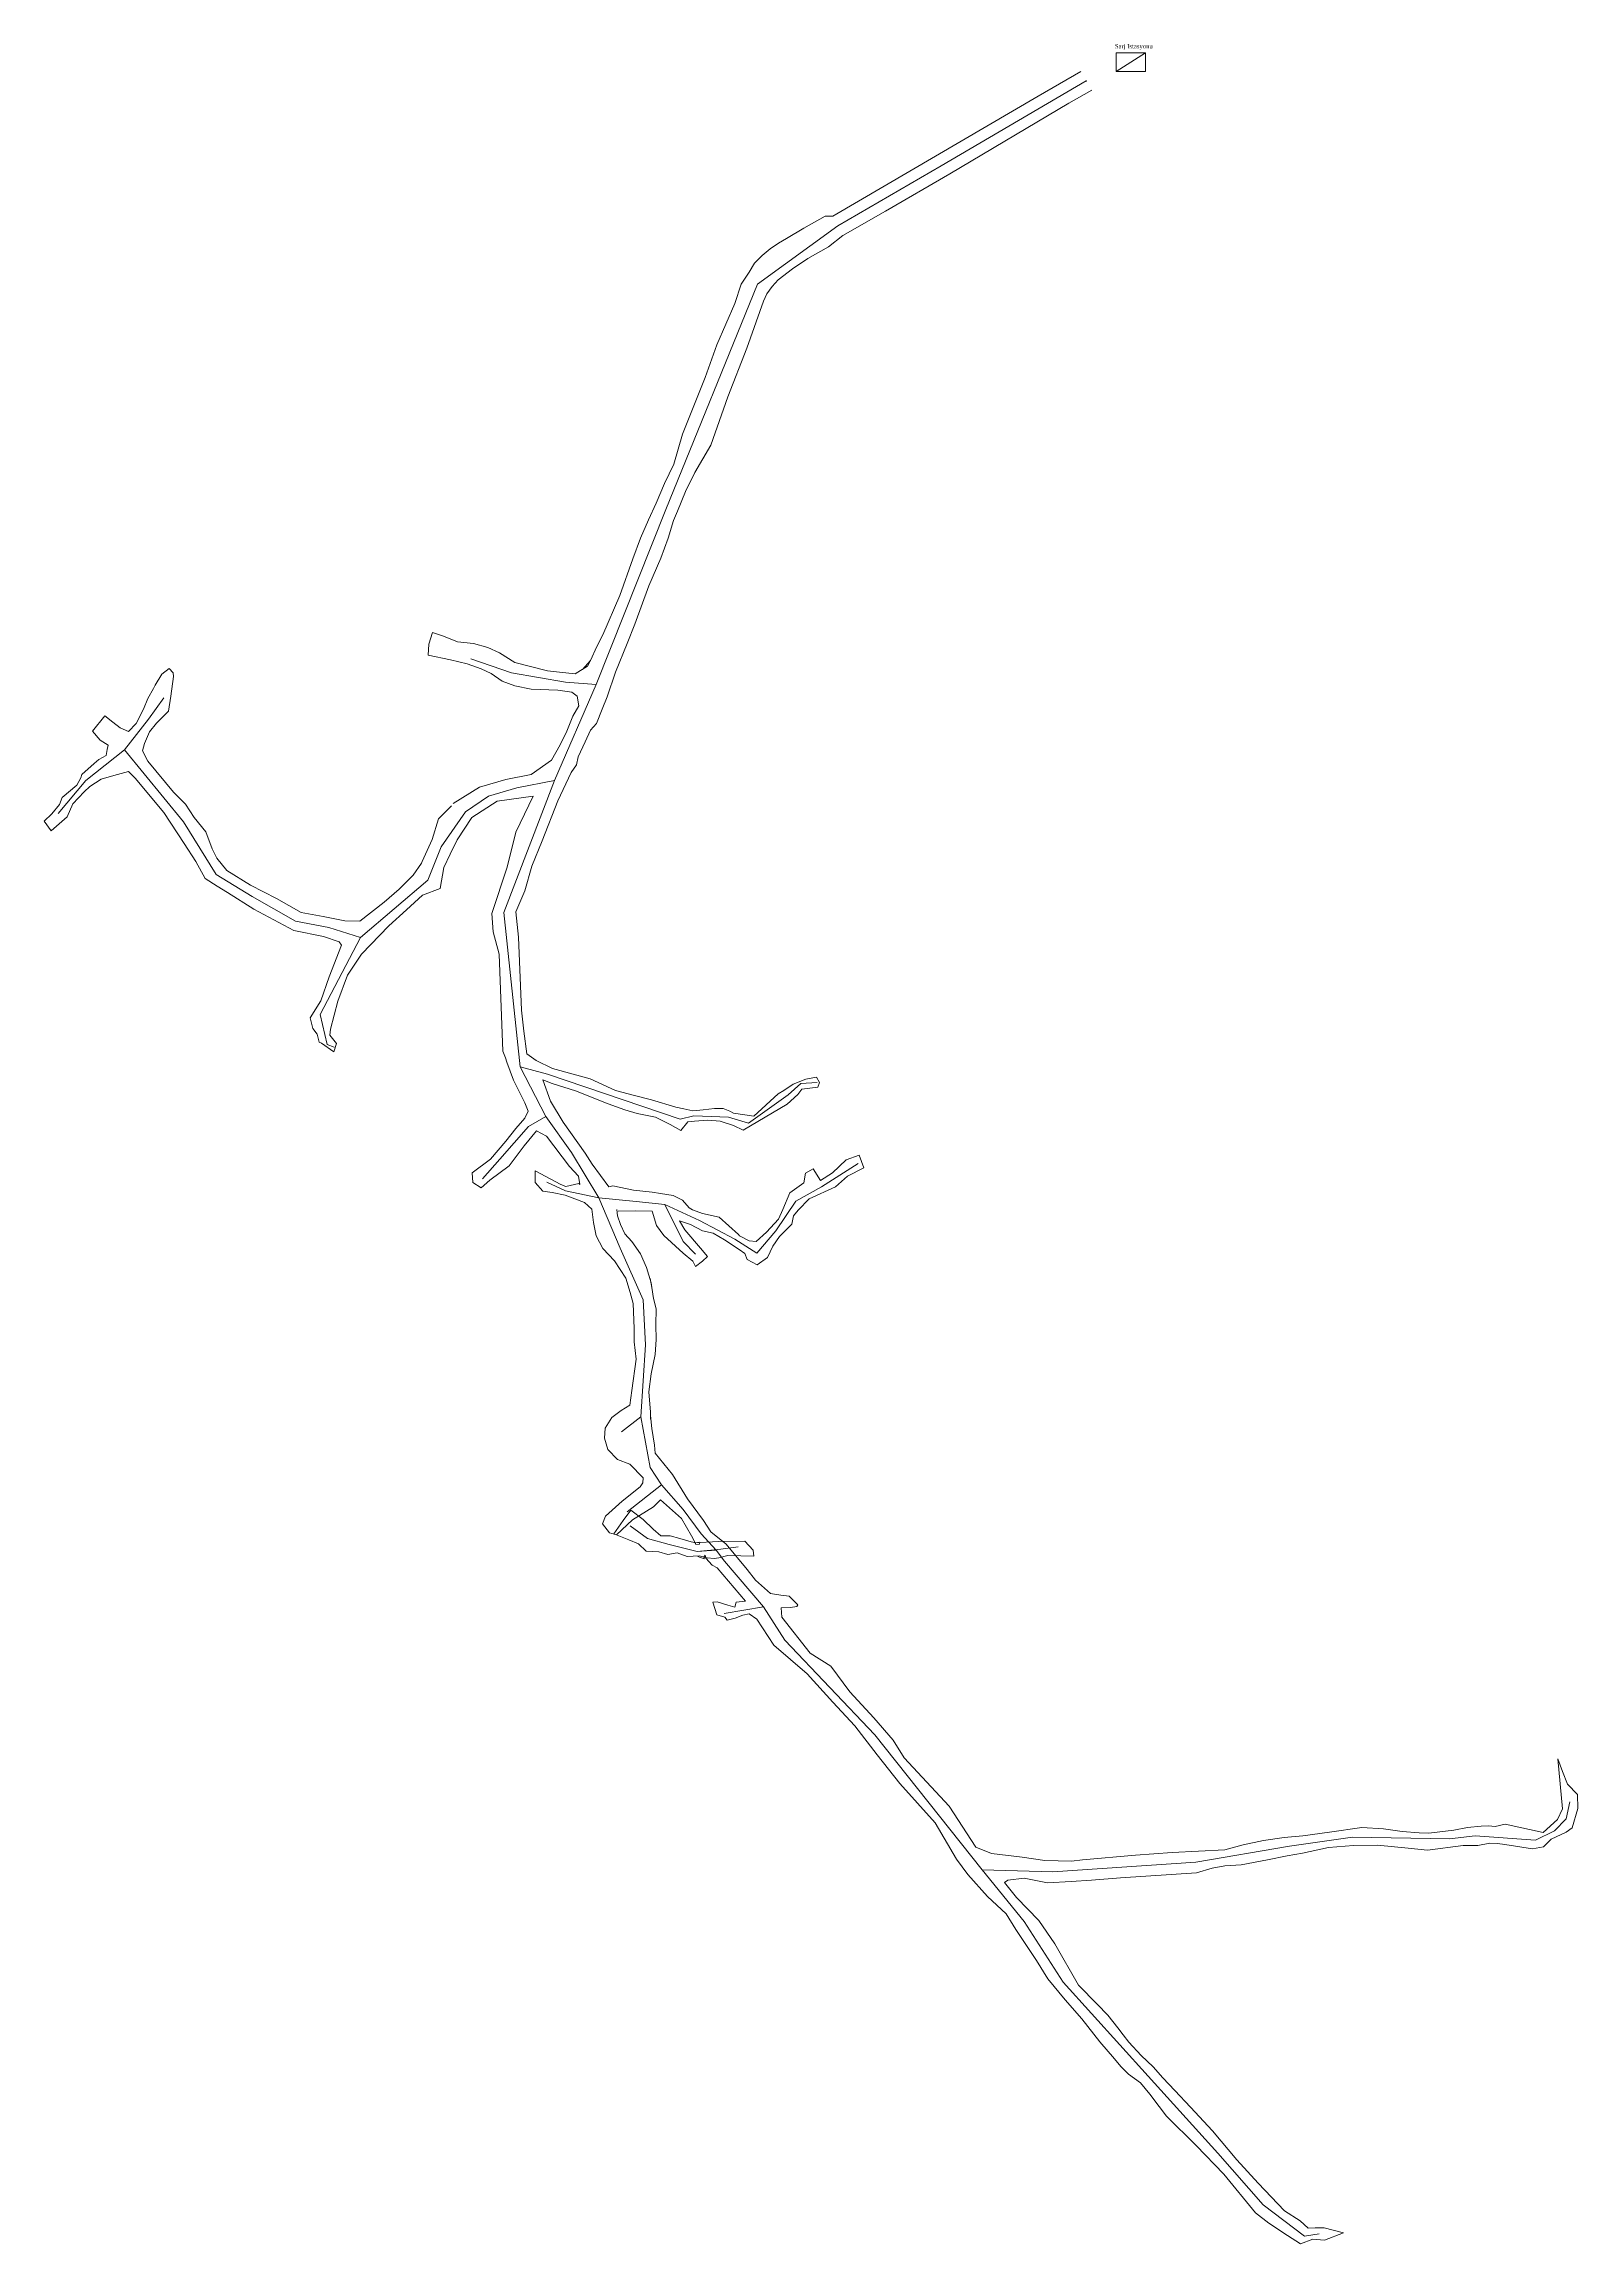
# Model space of a CAD drawing. Header units: millimetres. Extents: x 748204 to 748380, y 4188451 to 4188703.
import ezdxf

# ---------------------------------------------------------------- set-up
doc = ezdxf.new("R2010")
doc.units = ezdxf.units.MM
for name, color, linetype, lineweight in [('957_957', 4, 'Continuous', 0), ('GEOFENCE', 2, 'Continuous', 0), ('INIT_COORD', 1, 'Continuous', 0)]:
    doc.layers.add(name, color=color, linetype=linetype, lineweight=lineweight)
doc.styles.get("Standard").update_dxf_attribs({"font": 'TIMES.TTF'})

msp = doc.modelspace()

# ---------------------------------------------------------------- linework, layer by layer
at = {"layer": '957_957'}
for p, q in [((748327.3491097307, 4188702.479574438, 956.1390873820637), (748327.3491097307, 4188700.315901169, 956.1390873820637)), ((748330.7141160998, 4188702.479574438, 956.1390873820637), (748327.3491097307, 4188702.479574438, 956.1390873820637)), ((748330.7141160998, 4188700.315901169, 956.1390873820637), (748330.7141160998, 4188702.479574438, 956.1390873820637)), ((748327.3491097307, 4188700.315901169, 956.1390873820637), (748330.7141160998, 4188700.315901169, 956.1390873820637))]:
    msp.add_line(p, q, dxfattribs=at)
at = {"layer": '957_957', "lineweight": 0}
for p, q in [((748318.42, 4188697.483, 956.4140014648438), (748294.874, 4188683.74, 957.594970703125)), ((748318.249, 4188694.519, 956.4860229492188), (748321.936, 4188696.688, 956.2869873046875)), ((748321.936, 4188696.688, 956.2869873046875), (748324.566, 4188698.182, 956.2769775390625)), ((748308.276, 4188688.583, 956.9140014648438), (748318.249, 4188694.519, 956.4860229492188)), ((748300.9, 4188684.282, 957.2969970703125), (748308.276, 4188688.583, 956.9140014648438)), ((748296.028, 4188681.497, 957.47998046875), (748300.9, 4188684.282, 957.2969970703125)), ((748291.549, 4188682.357, 957.5150146484375), (748289.548, 4188681.159, 957.4429931640625)), ((748293.972, 4188683.718, 957.656005859375), (748291.549, 4188682.357, 957.5150146484375)), ((748294.874, 4188683.74, 957.594970703125), (748293.972, 4188683.718, 957.656005859375)), ((748294.382, 4188680.218, 957.5280151367188), (748296.028, 4188681.497, 957.47998046875)), ((748286.746, 4188679.215, 957.5850219726562), (748285.892, 4188678.33, 957.635986328125)), ((748287.673, 4188679.99, 957.5809936523438), (748286.746, 4188679.215, 957.5850219726562)), ((748288.614, 4188680.641, 957.5750122070312), (748287.673, 4188679.99, 957.5809936523438)), ((748289.548, 4188681.159, 957.4429931640625), (748288.614, 4188680.641, 957.5750122070312)), ((748290.22, 4188677.669, 957.5339965820312), (748291.995, 4188678.87, 957.5280151367188)), ((748291.995, 4188678.87, 957.5280151367188), (748294.382, 4188680.218, 957.5280151367188)), ((748285.259, 4188677.302, 957.6859741210938), (748284.353, 4188675.937, 957.4739990234375)), ((748285.892, 4188678.33, 957.635986328125), (748285.259, 4188677.302, 957.6859741210938)), ((748287.891, 4188675.649, 957.5120239257812), (748288.587, 4188676.414, 957.4849853515625)), ((748288.587, 4188676.414, 957.4849853515625), (748290.22, 4188677.669, 957.5339965820312)), ((748283.622, 4188673.702, 957.5130004882812), (748281.544, 4188668.97, 957.5859985351562)), ((748284.353, 4188675.937, 957.4739990234375), (748283.622, 4188673.702, 957.5130004882812)), ((748285.01, 4188668.578, 957.5859985351562), (748286.897, 4188673.968, 957.5499877929688)), ((748286.897, 4188673.968, 957.5499877929688), (748287.306, 4188674.801, 957.5040283203125)), ((748287.306, 4188674.801, 957.5040283203125), (748287.891, 4188675.649, 957.5120239257812)), ((748281.544, 4188668.97, 957.5859985351562), (748280.224, 4188665.217, 957.676025390625)), ((748282.799, 4188663.01, 957.676025390625), (748285.01, 4188668.578, 957.5859985351562)), ((748280.224, 4188665.217, 957.676025390625), (748277.606, 4188658.708, 957.7999877929688)), ((748280.874, 4188657.452, 957.7999877929688), (748282.799, 4188663.01, 957.676025390625)), ((748277.606, 4188658.708, 957.7999877929688), (748276.613, 4188655.269, 958.3400268554688)), ((748279.018, 4188654.323, 958.3889770507812), (748280.874, 4188657.452, 957.7999877929688)), ((748276.613, 4188655.269, 958.3400268554688), (748275.534, 4188653.065, 958.4110107421875)), ((748277.959, 4188652.144, 958.4559936523438), (748279.018, 4188654.323, 958.3889770507812)), ((748275.534, 4188653.065, 958.4110107421875), (748274.591, 4188650.811, 958.427001953125)), ((748277.033, 4188649.873, 958.4509887695312), (748277.959, 4188652.144, 958.4559936523438)), ((748273.718, 4188648.872, 958.5499877929688), (748272.803, 4188646.767, 958.5159912109375)), ((748274.591, 4188650.811, 958.427001953125), (748273.718, 4188648.872, 958.5499877929688)), ((748275.991, 4188646.765, 958.4550170898438), (748276.572, 4188648.795, 958.4669799804688)), ((748276.572, 4188648.795, 958.4669799804688), (748277.033, 4188649.873, 958.4509887695312)), ((748272.803, 4188646.767, 958.5159912109375), (748271.917, 4188644.39, 958.60498046875)), ((748275.126, 4188644.5, 958.5189819335938), (748275.991, 4188646.765, 958.4550170898438)), ((748271.917, 4188644.39, 958.60498046875), (748270.437, 4188640.189, 958.6500244140625)), ((748273.768, 4188641.307, 958.7169799804688), (748275.126, 4188644.5, 958.5189819335938)), ((748272.136, 4188636.898, 958.676025390625), (748273.768, 4188641.307, 958.7169799804688)), ((748270.437, 4188640.189, 958.6500244140625), (748268.463, 4188635.697, 958.7990112304688)), ((748248.957, 4188635.965, 960.864013671875), (748248.507, 4188634.617, 960.6400146484375)), ((748250.187, 4188635.541, 960.6090087890625), (748248.957, 4188635.965, 960.864013671875)), ((748271.279, 4188634.694, 958.6749877929688), (748272.136, 4188636.898, 958.676025390625)), ((748248.507, 4188634.617, 960.6400146484375), (748248.432, 4188633.355, 960.3729858398438)), ((748248.432, 4188633.355, 960.3729858398438), (748250.985, 4188632.806, 959.9080200195312)), ((748251.804, 4188634.888, 960.1680297851562), (748250.187, 4188635.541, 960.6090087890625)), ((748253.629, 4188634.681, 959.85400390625), (748251.804, 4188634.888, 960.1680297851562)), ((748255.279, 4188634.231, 959.5800170898438), (748253.629, 4188634.681, 959.85400390625)), ((748256.634, 4188633.627, 959.4400024414062), (748255.279, 4188634.231, 959.5800170898438)), ((748258.368, 4188632.501, 959.2559814453125), (748256.634, 4188633.627, 959.4400024414062)), ((748267.784, 4188634.344, 958.510009765625), (748267.046, 4188632.746, 958.510009765625)), ((748268.463, 4188635.697, 958.7990112304688), (748267.784, 4188634.344, 958.510009765625)), ((748269.914, 4188631.387, 958.510009765625), (748271.279, 4188634.694, 958.6749877929688)), ((748217.89407, 4188631.190433, 958.239990234375), (748217.14, 4188629.907, 958.1480102539062)), ((748218.736, 4188631.837, 959.0130004882812), (748217.89407, 4188631.190433, 958.239990234375)), ((748219.192, 4188631.315, 958.4739990234375), (748218.736, 4188631.837, 959.0130004882812)), ((748218.929, 4188628.633, 958.1170043945312), (748219.224, 4188630.908, 958.3579711914062)), ((748219.224, 4188630.908, 958.3579711914062), (748219.192, 4188631.315, 958.4739990234375)), ((748250.985, 4188632.806, 959.9080200195312), (748252.926, 4188632.361, 959.468994140625)), ((748252.926, 4188632.361, 959.468994140625), (748254.537, 4188631.793, 959.2329711914062)), ((748254.537, 4188631.793, 959.2329711914062), (748255.665, 4188631.239, 959.239013671875)), ((748255.665, 4188631.239, 959.239013671875), (748256.936, 4188630.385, 959.2150268554688)), ((748262.132, 4188631.546, 959.0700073242188), (748258.368, 4188632.501, 959.2559814453125)), ((748263.175, 4188631.43, 959.010009765625), (748262.132, 4188631.546, 959.0700073242188)), ((748265.316, 4188631.223, 958.677001953125), (748263.175, 4188631.43, 959.010009765625)), ((748266.724, 4188632.078, 958.77197265625), (748265.316, 4188631.223, 958.677001953125)), ((748267.046, 4188632.746, 958.510009765625), (748266.142, 4188631.71, 958.510009765625)), ((748267.046, 4188632.746, 958.510009765625), (748266.724, 4188632.078, 958.77197265625)), ((748268.971, 4188628.589, 958.510009765625), (748269.914, 4188631.387, 958.510009765625)), ((748216.297, 4188628.394, 958.7979736328125), (748215.768, 4188627.147, 958.219970703125)), ((748216.919, 4188629.517, 959.1370239257812), (748216.297, 4188628.394, 958.7979736328125)), ((748217.14, 4188629.907, 958.1480102539062), (748216.919, 4188629.517, 959.1370239257812)), ((748218.672, 4188626.939, 958.3510131835938), (748218.929, 4188628.633, 958.1170043945312)), ((748256.936, 4188630.385, 959.2150268554688), (748258.389, 4188629.852, 959.1090087890625)), ((748258.389, 4188629.852, 959.1090087890625), (748260.252, 4188629.439, 959.10400390625)), ((748260.252, 4188629.439, 959.10400390625), (748263.321, 4188629.351, 958.9949951171875)), ((748263.321, 4188629.351, 958.9949951171875), (748264.928, 4188629.091, 958.947998046875)), ((748264.928, 4188629.091, 958.947998046875), (748265.534, 4188628.654, 958.7839965820312)), ((748265.534, 4188628.654, 958.7839965820312), (748265.712, 4188627.5395, 958.510009765625)), ((748268.401, 4188627.146, 958.510009765625), (748268.971, 4188628.589, 958.510009765625)), ((748211.334, 4188626.389, 959.1920166015625), (748209.929, 4188624.622, 958.9730224609375)), ((748212.264, 4188625.679, 958.8489990234375), (748211.334, 4188626.389, 959.1920166015625)), ((748215.768, 4188627.147, 958.219970703125), (748214.938, 4188625.527, 957.9719848632812)), ((748217.292, 4188625.536, 958.2369995117188), (748218.672, 4188626.939, 958.3510131835938)), ((748265.037, 4188626.36, 958.5809936523438), (748264.347, 4188624.638, 958.5809936523438)), ((748265.712, 4188627.5395, 958.510009765625), (748265.037, 4188626.36, 958.5809936523438)), ((748267.761, 4188625.506, 958.5809936523438), (748268.401, 4188627.146, 958.510009765625)), ((748209.929, 4188624.622, 958.9730224609375), (748210.828, 4188623.619, 958.551025390625)), ((748210.828, 4188623.619, 958.551025390625), (748211.748, 4188623.047, 957.8880004882812)), ((748213.117, 4188625.02, 958.1110229492188), (748212.264, 4188625.679, 958.8489990234375)), ((748214.061, 4188624.589, 957.9390258789062), (748213.117, 4188625.02, 958.1110229492188)), ((748214.938, 4188625.527, 957.9719848632812), (748214.061, 4188624.589, 957.9390258789062)), ((748215.666, 4188622.385, 957.8079833984375), (748215.884, 4188623.231, 957.89599609375)), ((748215.884, 4188623.231, 957.89599609375), (748216.471, 4188624.569, 958.0689697265625)), ((748216.471, 4188624.569, 958.0689697265625), (748217.292, 4188625.536, 958.2369995117188)), ((748264.347, 4188624.638, 958.5809936523438), (748263.581, 4188623.052, 958.5809936523438)), ((748265.661, 4188621.679, 958.5809936523438), (748266.437, 4188623.423, 958.5809936523438)), ((748266.437, 4188623.423, 958.5809936523438), (748267.069, 4188624.733, 958.5809936523438)), ((748267.069, 4188624.733, 958.5809936523438), (748267.761, 4188625.506, 958.5809936523438)), ((748210.121, 4188620.917, 958.1290283203125), (748208.721, 4188619.65, 958.2639770507812)), ((748210.643, 4188621.382, 958.0159912109375), (748210.121, 4188620.917, 958.1290283203125)), ((748211.495, 4188621.829, 957.906982421875), (748210.643, 4188621.382, 958.0159912109375)), ((748211.613, 4188622.55, 957.9530029296875), (748211.495, 4188621.829, 957.906982421875)), ((748211.748, 4188623.047, 957.8880004882812), (748211.613, 4188622.55, 957.9530029296875)), ((748216.266, 4188621.199, 957.7340087890625), (748215.666, 4188622.385, 957.8079833984375)), ((748219.213, 4188617.651, 957.7940063476562), (748216.266, 4188621.199, 957.7340087890625)), ((748262.571, 4188621.306, 959.02099609375), (748260.259, 4188619.66, 959.1840209960938)), ((748263.581, 4188623.052, 958.5809936523438), (748262.571, 4188621.306, 958.5809936523438)), ((748264.858, 4188619.879, 958.5809936523438), (748265.473, 4188620.755, 958.5809936523438)), ((748265.473, 4188620.755, 958.5809936523438), (748265.661, 4188621.679, 958.5809936523438)), ((748208.15, 4188618.424, 958.614013671875), (748206.472, 4188617.029, 958.9639892578125)), ((748208.581, 4188619.288, 958.3209838867188), (748208.15, 4188618.424, 958.614013671875)), ((748208.721, 4188619.65, 958.2639770507812), (748208.581, 4188619.288, 958.3209838867188)), ((748208.981, 4188617.688, 958.625), (748209.618, 4188618.284, 958.52001953125)), ((748209.618, 4188618.284, 958.52001953125), (748210.94, 4188619.131, 958.1099853515625)), ((748210.94, 4188619.131, 958.1099853515625), (748212.401, 4188619.539, 957.9910278320312)), ((748212.401, 4188619.539, 957.9910278320312), (748214.062, 4188619.99, 957.7490234375)), ((748214.062, 4188619.99, 957.7490234375), (748214.836, 4188619.237, 957.802001953125)), ((748214.836, 4188619.237, 957.802001953125), (748218.115, 4188615.293, 957.8049926757812)), ((748254.326, 4188618.229, 959.072021484375), (748251.304, 4188616.355, 958.8939819335938)), ((748257.345, 4188619.089, 959.052978515625), (748254.326, 4188618.229, 959.072021484375)), ((748260.259, 4188619.66, 959.1840209960938), (748257.345, 4188619.089, 959.052978515625)), ((748263.311, 4188616.646, 958.81201171875), (748264.858, 4188619.879, 958.5809936523438)), ((748206.168, 4188616.24, 959.0709838867188), (748205.267, 4188615.14, 959.1309814453125)), ((748206.472, 4188617.029, 958.9639892578125), (748206.168, 4188616.24, 959.0709838867188)), ((748207.0237194, 4188614.819187, 958.8309936523438), (748207.696, 4188616.296, 958.8309936523438)), ((748207.696, 4188616.296, 958.8309936523438), (748208.981, 4188617.688, 958.625)), ((748220.586, 4188616.242, 957.7150268554688), (748219.213, 4188617.651, 957.7940063476562)), ((748221.593, 4188614.744, 957.5540161132812), (748220.586, 4188616.242, 957.7150268554688)), ((748251.1194897, 4188616.083023, 958.9199829101562), (748249.6275169, 4188614.586917, 958.7440185546875)), ((748253.459, 4188614.745, 958.802978515625), (748256.338, 4188616.608, 959.1179809570312)), ((748256.338, 4188616.608, 959.1179809570312), (748260.4769062, 4188617.183745, 959.1710205078125)), ((748260.4769062, 4188617.183745, 959.1599731445312), (748258.484, 4188613.059, 959.0360107421875)), ((748261.522, 4188612.06, 958.9520263671875), (748263.311, 4188616.646, 958.81201171875)), ((748205.267, 4188615.14, 959.1309814453125), (748204.3717641, 4188614.311623, 959.2739868164062)), ((748204.3717641, 4188614.311623, 959.2739868164062), (748205.2113213, 4188613.204515, 959.344970703125)), ((748205.2113213, 4188613.204515, 959.344970703125), (748207.0237194, 4188614.819187, 958.8309936523438)), ((748218.115, 4188615.293, 957.8049926757812), (748220.46, 4188611.734, 957.5239868164062)), ((748222.924, 4188613.093, 957.6209716796875), (748221.593, 4188614.744, 957.5540161132812)), ((748223.662, 4188611.13, 957.4829711914062), (748222.924, 4188613.093, 957.6209716796875)), ((748249.6275169, 4188614.586917, 958.7440185546875), (748248.8981928, 4188612.205369, 958.6329956054688)), ((748251.755, 4188612.18, 959.6640014648438), (748253.459, 4188614.745, 958.802978515625)), ((748220.46, 4188611.734, 957.5239868164062), (748221.787, 4188609.679, 957.4429931640625)), ((748224.202, 4188610.058, 957.4329833984375), (748223.662, 4188611.13, 957.4829711914062)), ((748248.8981928, 4188612.205369, 958.6329956054688), (748247.5636056, 4188609.272657, 958.2540283203125)), ((748250.948, 4188610.517, 958.47900390625), (748251.755, 4188612.18, 959.6640014648438)), ((748258.484, 4188613.059, 959.0360107421875), (748257.505, 4188609.027, 958.8790283203125)), ((748260.348, 4188609.165, 959.010009765625), (748261.522, 4188612.06, 958.9520263671875)), ((748221.787, 4188609.679, 957.4429931640625), (748222.871, 4188607.724, 957.2830200195312)), ((748225.361, 4188608.667, 957.2080078125), (748224.202, 4188610.058, 957.4329833984375)), ((748228.057, 4188606.954, 957.0269775390625), (748225.361, 4188608.667, 957.2080078125)), ((748246.737, 4188608.124, 957.9210205078125), (748245.13, 4188606.525, 957.7919921875)), ((748247.695, 4188609.476, 958.3049926757812), (748246.737, 4188608.124, 957.9210205078125)), ((748249.804, 4188606.58, 957.9210205078125), (748250.221, 4188608.986, 958.3510131835938)), ((748250.221, 4188608.986, 958.3510131835938), (748250.948, 4188610.517, 958.47900390625)), ((748257.505, 4188609.027, 958.8790283203125), (748255.762, 4188603.714, 958.9520263671875)), ((748259.526, 4188606.335, 958.9149780273438), (748260.348, 4188609.165, 959.010009765625)), ((748222.871, 4188607.724, 957.2830200195312), (748224.226, 4188606.851, 957.1010131835938)), ((748224.226, 4188606.851, 957.1010131835938), (748225.44, 4188606.111, 957.0819702148438)), ((748225.44, 4188606.111, 957.0819702148438), (748228.449, 4188604.207, 957.0050048828125)), ((748231.04, 4188605.429, 957.06298828125), (748228.057, 4188606.954, 957.0269775390625)), ((748245.13, 4188606.525, 957.7919921875), (748243.375, 4188605.018, 957.5050048828125)), ((748245.94, 4188604.128, 957.5050048828125), (748247.799, 4188605.812, 957.7919921875)), ((748247.799, 4188605.812, 957.7919921875), (748249.804, 4188606.58, 957.9210205078125)), ((748258.496, 4188603.915, 958.9749755859375), (748259.526, 4188606.335, 958.9149780273438)), ((748228.449, 4188604.207, 957.0050048828125), (748233.014, 4188601.753, 957.18701171875)), ((748233.867, 4188603.846, 957.1840209960938), (748231.04, 4188605.429, 957.06298828125)), ((748236.38, 4188603.39, 957.177978515625), (748233.867, 4188603.846, 957.1840209960938)), ((748238.867, 4188602.868, 957.177978515625), (748236.38, 4188603.39, 957.177978515625)), ((748243.375, 4188605.018, 957.5050048828125), (748240.607, 4188602.848, 957.177978515625)), ((748243.918, 4188602.296, 957.5050048828125), (748245.94, 4188604.128, 957.5050048828125)), ((748255.762, 4188603.714, 958.9520263671875), (748255.91, 4188601.615, 958.8350219726562)), ((748258.8061949, 4188600.985503, 958.8670043945312), (748258.496, 4188603.915, 958.9749755859375)), ((748233.014, 4188601.753, 957.18701171875), (748236.449, 4188601.086, 957.177978515625)), ((748236.449, 4188601.086, 957.177978515625), (748238.229, 4188600.452, 957.177978515625)), ((748238.229, 4188600.452, 957.177978515625), (748238.490877, 4188600.067631, 957.5050048828125)), ((748240.607, 4188602.848, 957.177978515625), (748238.867, 4188602.868, 957.177978515625)), ((748240.779, 4188599.058, 957.5050048828125), (748243.918, 4188602.296, 957.5050048828125)), ((748255.91, 4188601.615, 958.8350219726562), (748256.57, 4188599.039, 958.7969970703125)), ((748259.138, 4188592.622, 958.7080078125), (748258.8061949, 4188600.985503, 958.8670043945312)), ((748238.490877, 4188600.067631, 957.5050048828125), (748237.1, 4188596.433, 957.3270263671875)), ((748239.202, 4188596.635, 957.3619995117188), (748240.779, 4188599.058, 957.5050048828125)), ((748256.57, 4188599.039, 958.7969970703125), (748257.003, 4188587.906, 958.5659790039062)), ((748237.1, 4188596.433, 957.3270263671875), (748236.131, 4188593.709, 956.9840087890625)), ((748238.085, 4188593.646, 957.1619873046875), (748239.202, 4188596.635, 957.3619995117188)), ((748236.131, 4188593.709, 956.9840087890625), (748234.902, 4188591.751, 957.7139892578125)), ((748237.229, 4188590.444, 958.552001953125), (748238.085, 4188593.646, 957.1619873046875)), ((748234.902, 4188591.751, 957.7139892578125), (748235.203, 4188590.529, 958.1799926757812)), ((748235.203, 4188590.529, 958.1799926757812), (748235.724, 4188589.866, 958.708984375)), ((748237.151, 4188589.761, 959.1710205078125), (748237.229, 4188590.444, 958.552001953125)), ((748259.409, 4188590.204, 958.656982421875), (748259.138, 4188592.622, 958.7080078125)), ((748235.724, 4188589.866, 958.708984375), (748235.932, 4188588.951, 959.2559814453125)), ((748235.932, 4188588.951, 959.2559814453125), (748236.207, 4188588.855, 959.4329833984375)), ((748236.207, 4188588.855, 959.4329833984375), (748237.622, 4188587.851, 960.801025390625)), ((748237.9274677, 4188588.783518, 960.1929931640625), (748237.151, 4188589.761, 959.1710205078125)), ((748237.622, 4188587.851, 960.801025390625), (748237.9274677, 4188588.783518, 960.1929931640625)), ((748257.003, 4188587.906, 958.5999755859375), (748257.303, 4188587.157, 958.5479736328125)), ((748259.755, 4188587.626, 958.406005859375), (748259.409, 4188590.204, 958.656982421875)), ((748257.303, 4188587.157, 958.5479736328125), (748257.447, 4188586.66, 958.60498046875)), ((748257.447, 4188586.66, 958.60498046875), (748258.244, 4188584.611, 958.22998046875)), ((748260.835, 4188586.866, 958.3519897460938), (748259.755, 4188587.626, 958.406005859375)), ((748262.708, 4188585.932, 958.0709838867188), (748260.835, 4188586.866, 958.3519897460938)), ((748267.022, 4188584.738, 957.7739868164062), (748262.708, 4188585.932, 958.0709838867188)), ((748258.244, 4188584.611, 958.22998046875), (748259.541, 4188581.993, 957.7839965820312)), ((748262.477, 4188582.19, 957.8380126953125), (748261.582, 4188584.651, 958.0999755859375)), ((748261.582, 4188584.651, 958.0999755859375), (748262.656, 4188584.22, 958.0880126953125)), ((748262.656, 4188584.22, 958.0880126953125), (748265.343, 4188583.387, 957.9249877929688)), ((748265.343, 4188583.387, 957.9249877929688), (748269.079, 4188581.864, 957.72900390625)), ((748269.95, 4188583.427, 957.6929931640625), (748267.022, 4188584.738, 957.7739868164062)), ((748272.129, 4188582.837, 957.4439697265625), (748269.95, 4188583.427, 957.6929931640625)), ((748274.048, 4188582.335, 957.3499755859375), (748272.129, 4188582.837, 957.4439697265625)), ((748288.5731533, 4188583.017033, 959.2410278320312), (748285.817, 4188580.453, 959.85400390625)), ((748289.2487876, 4188583.419197, 959.2410278320312), (748288.5731533, 4188583.017033, 959.2410278320312)), ((748290.2942017, 4188584.136457, 958.8889770507812), (748289.2487876, 4188583.419197, 959.2410278320312)), ((748289.627, 4188581.858, 958.9119873046875), (748290.845, 4188582.957, 959.2420043945312)), ((748291.757, 4188584.699, 959.7459716796875), (748290.2942017, 4188584.136457, 958.8889770507812)), ((748290.845, 4188582.957, 959.2420043945312), (748291.3250266, 4188583.580506, 958.8889770507812)), ((748291.3250266, 4188583.580506, 958.8889770507812), (748293.1331528, 4188583.778692, 960.4000244140625)), ((748292.984, 4188584.941, 960.4019775390625), (748291.757, 4188584.699, 959.7459716796875)), ((748293.3291403, 4188584.344616, 960.4000244140625), (748292.984, 4188584.941, 960.4019775390625)), ((748293.1331528, 4188583.778692, 960.4000244140625), (748293.3291403, 4188584.344616, 960.4000244140625)), ((748259.923, 4188581.051, 957.6199951171875), (748259.515, 4188580.216, 957.8090209960938)), ((748259.541, 4188581.993, 957.7839965820312), (748259.923, 4188581.051, 957.6199951171875)), ((748263.932, 4188579.762, 957.708984375), (748262.477, 4188582.19, 957.8380126953125)), ((748269.079, 4188581.864, 957.72900390625), (748270.983, 4188581.178, 957.52197265625)), ((748270.983, 4188581.178, 957.52197265625), (748272.42, 4188580.778, 957.4099731445312)), ((748272.42, 4188580.778, 957.4099731445312), (748274.518, 4188580.354, 957.2969970703125)), ((748276.835, 4188581.508, 957.219970703125), (748274.048, 4188582.335, 957.3499755859375)), ((748274.518, 4188580.354, 957.2969970703125), (748276.207, 4188579.521, 957.2260131835938)), ((748277.766, 4188581.323, 957.4520263671875), (748276.835, 4188581.508, 957.219970703125)), ((748278.81, 4188581.085, 959.0150146484375), (748277.766, 4188581.323, 957.4520263671875)), ((748279.9853098, 4188581.177737, 959.3699951171875), (748278.81, 4188581.085, 959.0150146484375)), ((748281.2844756, 4188581.336818, 959.4140014648438), (748279.9853098, 4188581.177737, 959.3699951171875)), ((748282.299, 4188581.36, 959.3729858398438), (748281.2844756, 4188581.336818, 959.4140014648438)), ((748283.064, 4188581.029, 959.4420166015625), (748282.299, 4188581.36, 959.3729858398438)), ((748283.451, 4188580.814, 959.427001953125), (748283.064, 4188581.029, 959.4420166015625)), ((748285.817, 4188580.453, 959.85400390625), (748283.451, 4188580.814, 959.427001953125)), ((748284.566754, 4188578.866331, 959.5079956054688), (748289.627, 4188581.858, 958.9119873046875)), ((748258.488, 4188579.066, 957.85302734375), (748257.354, 4188577.593, 957.8820190429688)), ((748259.515, 4188580.216, 957.8090209960938), (748258.488, 4188579.066, 957.85302734375)), ((748259.45, 4188577.075, 957.7949829101562), (748260.851, 4188578.775, 957.6829833984375)), ((748260.851, 4188578.775, 957.6829833984375), (748262.03, 4188578.155, 957.593017578125)), ((748262.03, 4188578.155, 957.593017578125), (748264.666, 4188574.687, 957.4920043945312)), ((748266.448, 4188576.207, 957.344970703125), (748263.932, 4188579.762, 957.708984375)), ((748276.207, 4188579.521, 957.2260131835938), (748277.417, 4188578.833, 957.7650146484375)), ((748277.417, 4188578.833, 957.7650146484375), (748278.215, 4188579.801, 957.6799926757812)), ((748278.215, 4188579.801, 957.6799926757812), (748278.99, 4188579.9, 959.114990234375)), ((748278.99, 4188579.9, 959.114990234375), (748280.53, 4188580.023, 959.2020263671875)), ((748280.53, 4188580.023, 959.2020263671875), (748281.941, 4188579.884, 959.343994140625)), ((748281.941, 4188579.884, 959.343994140625), (748283.4568636, 4188579.400008, 959.4010009765625)), ((748283.4568636, 4188579.400008, 959.4010009765625), (748284.566754, 4188578.866331, 959.5079956054688)), ((748255.591, 4188575.546, 958.1389770507812), (748253.5, 4188573.947, 958.3309936523438)), ((748257.354, 4188577.593, 957.8820190429688), (748255.591, 4188575.546, 958.1389770507812)), ((748257.738, 4188574.748, 958.052978515625), (748259.45, 4188577.075, 957.7949829101562)), ((748267.241, 4188574.958, 957.3150024414062), (748266.448, 4188576.207, 957.344970703125)), ((748296.406, 4188575.468, 958.5919799804688), (748294.835, 4188573.973, 958.4439697265625)), ((748297.883, 4188575.987, 958.7030029296875), (748296.406, 4188575.468, 958.5919799804688)), ((748298.423, 4188574.525, 958.5889892578125), (748297.883, 4188575.987, 958.7030029296875)), ((748253.5, 4188573.947, 958.3309936523438), (748253.584, 4188572.847, 958.3610229492188)), ((748253.584, 4188572.847, 958.3610229492188), (748254.532, 4188572.245, 958.3250122070312)), ((748254.532, 4188572.245, 958.3250122070312), (748255.519, 4188573.103, 958.1489868164062)), ((748255.519, 4188573.103, 958.1489868164062), (748257.738, 4188574.748, 958.052978515625)), ((748260.724, 4188574.179, 964.8720092773438), (748260.7, 4188572.839, 964.4949951171875)), ((748260.7, 4188572.839, 964.4949951171875), (748261.611, 4188571.873, 962.4429931640625)), ((748262.507, 4188573.24, 962.344970703125), (748260.724, 4188574.179, 964.8720092773438)), ((748263.6, 4188572.643, 960.2969970703125), (748262.507, 4188573.24, 962.344970703125)), ((748265.72, 4188572.724, 957.197021484375), (748264.242, 4188572.4, 957.5490112304688)), ((748264.666, 4188574.687, 957.4920043945312), (748265.675, 4188573.577, 957.3150024414062)), ((748265.85, 4188572.633, 957.3480224609375), (748265.675, 4188573.577, 957.3150024414062)), ((748265.85, 4188572.633, 957.3480224609375), (748265.72, 4188572.724, 957.197021484375)), ((748269.159, 4188572.359, 957.176025390625), (748267.241, 4188574.958, 957.3150024414062)), ((748291.537, 4188572.798, 958.1389770507812), (748289.92, 4188571.649, 958.0079956054688)), ((748291.7454601, 4188573.927593, 958.5050048828125), (748291.537, 4188572.798, 958.1389770507812)), ((748292.599, 4188574.41, 958.7269897460938), (748291.7454601, 4188573.927593, 958.5050048828125)), ((748293.44, 4188573.08, 958.635009765625), (748292.599, 4188574.41, 958.7269897460938)), ((748294.835, 4188573.973, 958.4439697265625), (748293.44, 4188573.08, 958.635009765625)), ((748295.166, 4188572.361, 958.469970703125), (748296.546, 4188573.593, 958.4810180664062)), ((748296.546, 4188573.593, 958.4810180664062), (748298.423, 4188574.525, 958.5889892578125)), ((748261.611, 4188571.873, 962.4429931640625), (748262.672, 4188571.689, 960.9010009765625)), ((748262.672, 4188571.689, 960.9010009765625), (748264.161, 4188571.395, 957.5830078125)), ((748264.131, 4188572.44, 958.4550170898438), (748263.6, 4188572.643, 960.2969970703125)), ((748264.242, 4188572.4, 957.5490112304688), (748264.131, 4188572.44, 958.4550170898438)), ((748264.161, 4188571.395, 957.5830078125), (748266.358, 4188570.557, 957.0079956054688)), ((748266.358, 4188570.557, 957.0079956054688), (748267.197, 4188569.793, 956.8839721679688)), ((748269.618, 4188572.471, 957.1019897460938), (748269.159, 4188572.359, 957.176025390625)), ((748272.002, 4188571.962, 957.1920166015625), (748269.618, 4188572.471, 957.1019897460938)), ((748274.139, 4188571.743, 957.406982421875), (748272.002, 4188571.962, 957.1920166015625)), ((748275.105, 4188571.578, 957.4829711914062), (748274.139, 4188571.743, 957.406982421875)), ((748276.545, 4188571.346, 957.593017578125), (748275.105, 4188571.578, 957.4829711914062)), ((748277.603, 4188570.839, 957.4630126953125), (748276.545, 4188571.346, 957.593017578125)), ((748278.391, 4188569.959, 957.468994140625), (748277.603, 4188570.839, 957.4630126953125)), ((748289.92, 4188571.649, 958.0079956054688), (748289.121, 4188569.761, 957.8939819335938)), ((748290.902, 4188569.682, 958.052978515625), (748292.1634654, 4188570.960415, 958.1420288085938)), ((748292.1634654, 4188570.960415, 958.1420288085938), (748295.166, 4188572.361, 958.469970703125)), ((748267.197, 4188569.793, 956.8839721679688), (748267.4, 4188568.276, 956.9359741210938)), ((748267.4, 4188568.276, 956.9359741210938), (748267.731, 4188566.718, 956.8889770507812)), ((748270.154, 4188569.04, 956.8870239257812), (748270.092, 4188569.768, 957.0150146484375)), ((748270.496, 4188568.047, 956.7860107421875), (748270.154, 4188569.04, 956.8870239257812)), ((748270.225, 4188569.547, 957.041015625), (748272.208, 4188569.619, 957.10498046875)), ((748271.018, 4188566.97, 956.8699951171875), (748270.496, 4188568.047, 956.7860107421875)), ((748272.208, 4188569.619, 957.10498046875), (748274.129, 4188569.547, 957.3519897460938)), ((748274.129, 4188569.547, 957.3519897460938), (748274.64, 4188567.925, 957.5289916992188)), ((748274.64, 4188567.925, 957.5289916992188), (748275.469, 4188566.771, 957.4769897460938)), ((748277.883, 4188567.42, 957.3109741210938), (748277.285, 4188568.461, 957.3839721679688)), ((748277.285, 4188568.461, 957.3839721679688), (748278.546, 4188568.05, 957.64599609375)), ((748278.745, 4188569.702, 957.3909912109375), (748278.391, 4188569.959, 957.468994140625)), ((748278.546, 4188568.05, 957.64599609375), (748279.926, 4188567.296, 957.6580200195312)), ((748279.923, 4188569.31, 957.5460205078125), (748278.745, 4188569.702, 957.3909912109375)), ((748281.805, 4188568.887, 957.6580200195312), (748279.923, 4188569.31, 957.5460205078125)), ((748284.043, 4188566.878, 957.7160034179688), (748281.805, 4188568.887, 957.6580200195312)), ((748288.615, 4188568.659, 957.7990112304688), (748287.246, 4188567.152, 957.718017578125)), ((748289.121, 4188569.761, 957.8939819335938), (748288.615, 4188568.659, 957.7990112304688)), ((748288.7358686, 4188566.672762, 957.7219848632812), (748290.141, 4188568.057, 957.9000244140625)), ((748290.141, 4188568.057, 957.9000244140625), (748290.336, 4188569.046, 957.8939819335938)), ((748290.336, 4188569.046, 957.8939819335938), (748290.902, 4188569.682, 958.052978515625)), ((748267.731, 4188566.718, 956.8889770507812), (748268.477, 4188565.295, 956.9929809570312)), ((748268.477, 4188565.295, 956.9929809570312), (748269.81, 4188563.855, 956.802978515625)), ((748271.81, 4188566.093, 956.8150024414062), (748271.018, 4188566.97, 956.8699951171875)), ((748272.814, 4188564.667, 956.843994140625), (748271.81, 4188566.093, 956.8150024414062)), ((748275.469, 4188566.771, 957.4769897460938), (748277.692, 4188564.762, 957.5059814453125)), ((748279.695, 4188565.309, 957.5070190429688), (748277.883, 4188567.42, 957.3109741210938)), ((748280.493, 4188564.36, 957.5070190429688), (748279.695, 4188565.309, 957.5070190429688)), ((748279.926, 4188567.296, 957.6580200195312), (748281.137, 4188567.027, 957.6580200195312)), ((748281.137, 4188567.027, 957.6580200195312), (748282.45, 4188566.291, 957.7940063476562)), ((748282.45, 4188566.291, 957.7940063476562), (748284.104, 4188565.16, 957.7100219726562)), ((748284.149, 4188566.728, 957.6300048828125), (748284.043, 4188566.878, 957.7160034179688)), ((748284.104, 4188565.16, 957.7100219726562), (748284.763, 4188564.719, 957.77197265625)), ((748285.255, 4188566.152, 957.7150268554688), (748284.149, 4188566.728, 957.6300048828125)), ((748286.069, 4188566.071, 957.6959838867188), (748285.255, 4188566.152, 957.7150268554688)), ((748287.246, 4188567.152, 957.718017578125), (748286.069, 4188566.071, 957.6959838867188)), ((748287.382, 4188564.244, 957.7680053710938), (748287.986, 4188565.534, 957.8900146484375)), ((748287.986, 4188565.534, 957.8900146484375), (748288.7358686, 4188566.672762, 957.7219848632812)), ((748269.81, 4188563.855, 956.802978515625), (748271.116, 4188561.862, 956.7630004882812)), ((748273.499, 4188563.095, 956.718017578125), (748272.814, 4188564.667, 956.843994140625)), ((748274.026, 4188561.341, 956.927978515625), (748273.499, 4188563.095, 956.718017578125)), ((748277.692, 4188564.762, 957.5059814453125), (748278.789, 4188563.841, 957.5070190429688)), ((748278.789, 4188563.841, 957.5070190429688), (748279.115, 4188563.22, 957.5070190429688)), ((748279.115, 4188563.22, 957.5070190429688), (748279.912, 4188563.82, 957.5070190429688)), ((748279.912, 4188563.82, 957.5070190429688), (748280.493, 4188564.36, 957.5070190429688)), ((748284.763, 4188564.719, 957.77197265625), (748285.046, 4188564.017, 957.708984375)), ((748285.046, 4188564.017, 957.708984375), (748286.183, 4188563.42, 957.7659912109375)), ((748286.183, 4188563.42, 957.7659912109375), (748287.382, 4188564.244, 957.7680053710938)), ((748271.116, 4188561.862, 956.7630004882812), (748271.6007678, 4188560.228248, 956.8179931640625)), ((748271.6007678, 4188560.228248, 956.8179931640625), (748271.956, 4188558.989, 956.927978515625)), ((748271.6007678, 4188560.228248, 956.8179931640625), (748271.956, 4188558.989, 956.8389892578125)), ((748274.081, 4188560.792, 956.885009765625), (748273.905, 4188561.83, 956.916015625)), ((748274.081, 4188560.792, 956.8179931640625), (748274.026, 4188561.341, 956.927978515625)), ((748274.289, 4188559.563, 956.8369750976562), (748274.081, 4188560.792, 956.885009765625)), ((748274.289, 4188559.563, 956.8179931640625), (748274.081, 4188560.792, 956.927978515625)), ((748271.956, 4188558.989, 956.8389892578125), (748272.066, 4188556.099, 956.5709838867188)), ((748271.956, 4188558.989, 956.8179931640625), (748272.066, 4188556.099, 956.927978515625)), ((748274.589, 4188558.354, 956.5709838867188), (748274.289, 4188559.563, 956.8369750976562)), ((748274.561, 4188556.532, 956.5709838867188), (748274.589, 4188558.354, 956.5709838867188)), ((748272.066, 4188556.099, 956.5709838867188), (748272.077, 4188554.556, 956.5709838867188)), ((748274.589, 4188554.858, 956.5709838867188), (748274.561, 4188556.532, 956.5709838867188)), ((748272.309, 4188552.582, 956.4849853515625), (748271.8118129, 4188548.986636, 956.3590087890625)), ((748272.077, 4188554.556, 956.5709838867188), (748272.309, 4188552.582, 956.4849853515625)), ((748274.007, 4188550.912, 956.4219970703125), (748274.492, 4188553.104, 956.4849853515625)), ((748274.492, 4188553.104, 956.4849853515625), (748274.589, 4188554.858, 956.5709838867188)), ((748273.755, 4188548.843, 956.3469848632812), (748274.007, 4188550.912, 956.4219970703125)), ((748271.8118129, 4188548.986636, 956.3590087890625), (748271.588, 4188547.323, 955.780029296875)), ((748273.941, 4188546.504, 956.1580200195312), (748273.755, 4188548.843, 956.3469848632812)), ((748269.498, 4188545.876, 957.3460083007812), (748268.758, 4188544.685, 957.6929931640625)), ((748270.599, 4188546.691, 956.8939819335938), (748269.498, 4188545.876, 957.3460083007812)), ((748271.588, 4188547.323, 956.2750244140625), (748270.599, 4188546.691, 956.8939819335938)), ((748273.933, 4188545.714, 956.1199951171875), (748273.941, 4188546.504, 956.1580200195312)), ((748273.9369999999, 4188546.109, 956.1390075683594), (748274.11, 4188544.629, 955.780029296875)), ((748268.758, 4188544.685, 957.6929931640625), (748268.656, 4188543.53, 958.031005859375)), ((748268.656, 4188543.53, 958.031005859375), (748269.066, 4188542.21, 957.4910278320312)), ((748274.421, 4188542.718, 955.780029296875), (748274.11, 4188544.629, 955.780029296875)), ((748274.5, 4188541.811, 955.780029296875), (748274.421, 4188542.718, 955.780029296875)), ((748269.066, 4188542.21, 957.4910278320312), (748270.145, 4188541.064, 957.3800048828125)), ((748270.145, 4188541.064, 957.3800048828125), (748271.584, 4188540.546, 956.6950073242188)), ((748271.584, 4188540.546, 955.780029296875), (748273.091, 4188538.981, 955.781982421875)), ((748276.473, 4188539.347, 955.780029296875), (748274.5, 4188541.811, 955.780029296875)), ((748272.771, 4188537.931, 955.781982421875), (748270.68, 4188536.29, 955.781982421875)), ((748273.063, 4188538.407, 955.781982421875), (748272.771, 4188537.931, 955.781982421875)), ((748273.091, 4188538.981, 955.781982421875), (748273.063, 4188538.407, 955.781982421875)), ((748278.192, 4188536.544, 955.4600219726562), (748276.473, 4188539.347, 955.780029296875)), ((748270.68, 4188536.29, 955.85400390625), (748268.795, 4188534.561, 955.8820190429688)), ((748271.692, 4188535.268, 962.677978515625), (748270.815, 4188534.055, 962.3410034179688)), ((748273.097, 4188534.188, 961.4650268554688), (748271.692, 4188535.268, 962.677978515625)), ((748271.879, 4188534.133, 955.7839965820312), (748274.292, 4188535.629, 955.5609741210938)), ((748274.292, 4188535.629, 955.5609741210938), (748275.093, 4188536.439, 955.822998046875)), ((748275.093, 4188536.439, 955.822998046875), (748277.489, 4188534.3, 955.4569702148438)), ((748280.009, 4188534.059, 955.3079833984375), (748278.192, 4188536.544, 955.4600219726562)), ((748268.795, 4188534.561, 955.8820190429688), (748268.447, 4188533.688, 956.1339721679688)), ((748268.447, 4188533.688, 956.1339721679688), (748269.232, 4188532.663, 955.8660278320312)), ((748269.232, 4188532.663, 955.8660278320312), (748270.044, 4188532.415, 955.9349975585938)), ((748270.815, 4188534.055, 962.3410034179688), (748269.732, 4188532.548, 962.6409912109375)), ((748269.732, 4188532.548, 962.6409912109375), (748271.477, 4188531.854, 961.385986328125)), ((748270.044, 4188532.415, 955.9349975585938), (748271.879, 4188534.133, 955.7839965820312)), ((748274.244, 4188533.066, 959.8740234375), (748273.097, 4188534.188, 961.4650268554688)), ((748275.146, 4188532.306, 959.2329711914062), (748274.244, 4188533.066, 959.8740234375)), ((748276.218, 4188532.306, 958.9429931640625), (748275.146, 4188532.306, 959.2329711914062)), ((748277.315, 4188532.008, 958.7630004882812), (748276.218, 4188532.306, 958.9429931640625)), ((748277.489, 4188534.3, 955.4569702148438), (748278.66, 4188532.313, 955.4359741210938)), ((748278.66, 4188532.313, 955.4359741210938), (748279.1005, 4188531.4235, 955.4039916992188)), ((748280.858, 4188532.768, 955.1010131835938), (748280.009, 4188534.059, 955.3079833984375)), ((748282.629, 4188531.342, 955.1270141601562), (748280.858, 4188532.768, 955.1010131835938)), ((748271.477, 4188531.854, 961.385986328125), (748272.554, 4188531.396, 960.4390258789062)), ((748272.554, 4188531.396, 960.4390258789062), (748273.437, 4188530.557, 959.60498046875)), ((748273.437, 4188530.557, 959.60498046875), (748274.918, 4188530.492, 959.1530151367188)), ((748274.918, 4188530.492, 959.1530151367188), (748275.931, 4188530.162, 958.9669799804688)), ((748275.931, 4188530.162, 958.9669799804688), (748277.015, 4188530.362, 958.8989868164062)), ((748277.015, 4188530.362, 958.8989868164062), (748278.141, 4188529.938, 958.7249755859375)), ((748278.603, 4188531.634, 958.822998046875), (748277.315, 4188532.008, 958.7630004882812)), ((748278.141, 4188529.938, 958.7249755859375), (748279.526, 4188530.014, 958.4829711914062)), ((748279.162, 4188531.518, 958.7509765625), (748278.603, 4188531.634, 958.822998046875)), ((748279.136, 4188531.314, 956.5479736328125), (748279.1005, 4188531.4235, 955.4039916992188)), ((748279.563, 4188531.36, 957.4039916992188), (748279.136, 4188531.314, 956.5479736328125)), ((748279.526, 4188531.603, 958.1599731445312), (748279.162, 4188531.518, 958.7509765625)), ((748279.635, 4188531.537, 958.7349853515625), (748279.162, 4188531.518, 958.7509765625)), ((748280.096, 4188529.681, 958.2949829101562), (748279.363, 4188529.953, 958.5960083007812)), ((748279.526, 4188531.603, 958.1599731445312), (748279.563, 4188531.36, 957.4039916992188)), ((748279.526, 4188530.014, 958.4829711914062), (748280.448, 4188529.794, 958.3900146484375)), ((748281.756, 4188531.675, 958.583984375), (748279.635, 4188531.537, 958.7349853515625)), ((748280.109, 4188529.946, 958.1439819335938), (748280.096, 4188529.681, 958.2949829101562)), ((748280.225, 4188530.092, 957.1370239257812), (748280.109, 4188529.946, 958.1439819335938)), ((748280.2785, 4188529.7425, 955.3320007324219), (748280.225, 4188530.092, 957.1370239257812)), ((748280.448, 4188529.794, 958.3900146484375), (748281.232, 4188529.699, 958.0289916992188)), ((748281.232, 4188529.699, 958.0289916992188), (748281.8, 4188529.804, 958.2960205078125)), ((748284.778, 4188531.72, 958.9840087890625), (748281.756, 4188531.675, 958.583984375)), ((748281.8, 4188529.804, 958.2960205078125), (748282.809, 4188530.055, 958.8629760742188)), ((748285.043, 4188528.456, 955.635009765625), (748282.629, 4188531.342, 955.1270141601562)), ((748282.809, 4188530.055, 958.8629760742188), (748285.818, 4188529.963, 958.844970703125)), ((748285.711, 4188530.686, 958.8900146484375), (748284.778, 4188531.72, 958.9840087890625)), ((748285.818, 4188529.963, 958.844970703125), (748285.711, 4188530.686, 958.8900146484375)), ((748280.2785, 4188529.7425, 955.3320007324219), (748281.016, 4188528.951, 955.2919921875)), ((748281.016, 4188528.951, 955.2919921875), (748281.587, 4188528.652, 955.1820068359375)), ((748281.587, 4188528.652, 955.1820068359375), (748284.839, 4188524.832, 954.7130126953125)), ((748286.004, 4188527.236, 954.677978515625), (748285.043, 4188528.456, 955.635009765625)), ((748281.579, 4188524.742, 957.0659790039062), (748281.09, 4188524.709, 957.572998046875)), ((748282.805, 4188524.366, 956.2869873046875), (748281.579, 4188524.742, 957.0659790039062)), ((748284.839, 4188524.832, 954.7130126953125), (748283.773, 4188524.704, 955.0369873046875)), ((748287.723, 4188525.709, 954.52001953125), (748286.004, 4188527.236, 954.677978515625)), ((748288.892, 4188525.507, 954.6729736328125), (748287.723, 4188525.709, 954.52001953125)), ((748289.84, 4188525.409, 954.9630126953125), (748288.892, 4188525.507, 954.6729736328125)), ((748290.864, 4188524.403, 955.0079956054688), (748289.84, 4188525.409, 954.9630126953125)), ((748281.09, 4188524.709, 957.572998046875), (748281.544, 4188523.246, 957.0130004882812)), ((748281.544, 4188523.246, 957.0130004882812), (748282.457, 4188522.972, 956.60498046875)), ((748282.457, 4188522.972, 956.60498046875), (748282.735, 4188522.624, 956.5770263671875)), ((748282.735, 4188522.624, 956.5770263671875), (748283.65, 4188522.887, 956.041015625)), ((748283.632, 4188524.117, 955.60498046875), (748282.805, 4188524.366, 956.2869873046875)), ((748283.773, 4188524.704, 955.0369873046875), (748283.632, 4188524.117, 955.60498046875)), ((748283.65, 4188522.887, 956.041015625), (748284.537, 4188523.194, 955.2940063476562)), ((748284.537, 4188523.194, 955.2940063476562), (748285.28, 4188523.384, 954.7960205078125)), ((748285.28, 4188523.384, 954.7960205078125), (748286.153, 4188522.744, 954.5430297851562)), ((748286.153, 4188522.744, 954.5430297851562), (748288.096, 4188519.785, 954.6400146484375)), ((748288.921, 4188524.072, 954.6290283203125), (748290.003, 4188524.078, 954.7080078125)), ((748289.006, 4188523.001, 954.43701171875), (748288.921, 4188524.072, 954.6290283203125)), ((748292.255, 4188518.872, 954.2230224609375), (748289.006, 4188523.001, 954.43701171875)), ((748290.003, 4188524.078, 954.7080078125), (748290.723, 4188524.191, 954.9400024414062)), ((748290.723, 4188524.191, 954.9400024414062), (748290.864, 4188524.403, 955.0079956054688)), ((748288.096, 4188519.785, 954.6400146484375), (748291.903, 4188516.494, 954.1710205078125)), ((748294.65, 4188517.357, 954.0700073242188), (748292.255, 4188518.872, 954.2230224609375)), ((748296.81, 4188514.407, 953.8560180664062), (748294.65, 4188517.357, 954.0700073242188)), ((748291.903, 4188516.494, 954.1710205078125), (748294.868, 4188513.219, 954.0369873046875)), ((748294.868, 4188513.219, 954.0369873046875), (748297.405, 4188510.512, 953.7789916992188)), ((748299.55, 4188511.426, 953.6480102539062), (748296.81, 4188514.407, 953.8560180664062)), ((748297.405, 4188510.512, 953.7789916992188), (748299.954, 4188507.178, 953.7050170898438)), ((748301.779, 4188508.856, 953.6400146484375), (748299.55, 4188511.426, 953.6480102539062)), ((748299.954, 4188507.178, 953.7050170898438), (748302.567, 4188503.918, 953.2100219726562)), ((748303.063, 4188506.827, 953.6519775390625), (748301.779, 4188508.856, 953.6400146484375)), ((748303.063, 4188506.827, 953.6519775390625), (748308.225, 4188501.308, 952.7000122070312)), ((748378.575, 4188505.268, 962.3389892578125), (748378.033, 4188506.718, 962.375)), ((748378.033, 4188506.718, 962.375), (748378.564, 4188500.997, 962.3410034179688)), ((748379.123, 4188503.821, 962.4000244140625), (748378.575, 4188505.268, 962.3389892578125)), ((748302.567, 4188503.918, 953.2100219726562), (748306.618, 4188499.396, 952.7000122070312)), ((748380.278, 4188502.631, 962.1580200195312), (748379.123, 4188503.821, 962.4000244140625)), ((748380.344, 4188501.047, 962.135009765625), (748380.278, 4188502.631, 962.1580200195312)), ((748311.278, 4188496.583, 952.1610107421875), (748308.225, 4188501.308, 952.7000122070312)), ((748377.986, 4188499.774, 962.1389770507812), (748376.354, 4188498.279, 962.4760131835938)), ((748378.564, 4188500.997, 962.3410034179688), (748377.986, 4188499.774, 962.1389770507812)), ((748379.683, 4188498.82, 962.2069702148438), (748380.344, 4188501.047, 962.135009765625)), ((748306.618, 4188499.396, 952.7000122070312), (748309.065, 4188495.207, 952.1610107421875)), ((748344.282, 4188497.377, 955), (748341.9463693, 4188496.876122, 954.85302734375)), ((748346.645, 4188497.695, 955), (748344.282, 4188497.377, 955)), ((748348.785, 4188497.877, 955), (748346.645, 4188497.695, 955)), ((748351.837, 4188498.317, 956.4619750976562), (748348.785, 4188497.877, 955)), ((748355.536, 4188498.851, 956.8690185546875), (748351.837, 4188498.317, 956.4619750976562)), ((748358.04, 4188498.707, 957.1500244140625), (748355.536, 4188498.851, 956.8690185546875)), ((748360.192, 4188498.409, 957.468017578125), (748358.04, 4188498.707, 957.1500244140625)), ((748362.137, 4188498.245, 957.7620239257812), (748360.192, 4188498.409, 957.468017578125)), ((748363.226, 4188498.208, 957.7449951171875), (748362.137, 4188498.245, 957.7620239257812)), ((748366.093, 4188498.556, 958.1489868164062), (748363.226, 4188498.208, 957.7449951171875)), ((748367.659, 4188498.855, 958.198974609375), (748366.093, 4188498.556, 958.1489868164062)), ((748369.235, 4188499.019, 958.60302734375), (748367.659, 4188498.855, 958.198974609375)), ((748368.837, 4188496.785, 958.43798828125), (748370.228, 4188497.073, 958.9520263671875)), ((748370.082, 4188499.045, 958.9010009765625), (748369.235, 4188499.019, 958.60302734375)), ((748370.844, 4188498.983, 959.2589721679688), (748370.082, 4188499.045, 958.9010009765625)), ((748370.228, 4188497.073, 958.9520263671875), (748371.122, 4188497.016, 959.4990234375)), ((748372.001, 4188499.218, 960.3690185546875), (748370.844, 4188498.983, 959.2589721679688)), ((748371.122, 4188497.016, 959.4990234375), (748371.933, 4188496.893, 960.4180297851562)), ((748376.354, 4188498.279, 962.4760131835938), (748372.001, 4188499.218, 960.3690185546875)), ((748376.393, 4188496.639, 963.2130126953125), (748377.275, 4188497.5, 962.3920288085938)), ((748377.275, 4188497.5, 962.3920288085938), (748378.987, 4188498.303, 962.3140258789062)), ((748378.987, 4188498.303, 962.3140258789062), (748379.683, 4188498.82, 962.2069702148438)), ((748309.065, 4188495.207, 952.1610107421875), (748310.353, 4188493.467, 952.0670166015625)), ((748313.073, 4188495.865, 952.3280029296875), (748311.278, 4188496.583, 952.1610107421875)), ((748316.577, 4188495.433, 952.447021484375), (748313.073, 4188495.865, 952.3280029296875)), ((748319.194, 4188495.074, 952.8909912109375), (748316.577, 4188495.433, 952.447021484375)), ((748322.241, 4188495.002, 953.3569946289062), (748319.194, 4188495.074, 952.8909912109375)), ((748323.513, 4188495.129, 953.22900390625), (748322.241, 4188495.002, 953.3569946289062)), ((748329.567, 4188495.66, 953.8889770507812), (748323.513, 4188495.129, 953.22900390625)), ((748333.804, 4188495.98, 954.2429809570312), (748329.567, 4188495.66, 953.8889770507812)), ((748339.822, 4188496.303, 954.2999877929688), (748333.804, 4188495.98, 954.2429809570312)), ((748338.371, 4188494.18, 954.2999877929688), (748339.841, 4188494.458, 954.2999877929688)), ((748341.9463693, 4188496.876122, 954.85302734375), (748339.822, 4188496.303, 954.2999877929688)), ((748339.841, 4188494.458, 954.2999877929688), (748341.692, 4188494.554, 954.8070068359375)), ((748341.692, 4188494.554, 954.8070068359375), (748344.721, 4188495.127, 955.0180053710938)), ((748344.721, 4188495.127, 955.0180053710938), (748346.983, 4188495.587, 955)), ((748346.983, 4188495.587, 955), (748348.753, 4188495.909, 955)), ((748348.753, 4188495.909, 955), (748351.731, 4188496.571, 956.364013671875)), ((748351.731, 4188496.571, 956.364013671875), (748354.601, 4188496.789, 956.6740112304688)), ((748354.601, 4188496.789, 956.6740112304688), (748357.333, 4188496.829, 957.052001953125)), ((748357.333, 4188496.829, 957.052001953125), (748360.872, 4188496.482, 957.52197265625)), ((748360.872, 4188496.482, 957.52197265625), (748363.098, 4188496.266, 957.7589721679688)), ((748363.098, 4188496.266, 957.7589721679688), (748367.155, 4188496.782, 958.1729736328125)), ((748367.155, 4188496.782, 958.1729736328125), (748368.837, 4188496.785, 958.43798828125)), ((748371.933, 4188496.893, 960.4180297851562), (748375.118, 4188496.408, 962.7550048828125)), ((748375.118, 4188496.408, 962.7550048828125), (748376.393, 4188496.639, 963.2130126953125)), ((748310.353, 4188493.467, 952.0670166015625), (748312.618, 4188490.916, 951.9559936523438)), ((748314.569, 4188492.54, 951.9559936523438), (748314.933, 4188492.795, 952.1799926757812)), ((748315.945, 4188490.838, 951.7620239257812), (748314.569, 4188492.54, 951.9559936523438)), ((748314.933, 4188492.795, 952.1799926757812), (748316.828, 4188493.025, 952.4080200195312)), ((748316.828, 4188493.025, 952.4080200195312), (748319.477, 4188492.508, 952.9000244140625)), ((748319.477, 4188492.508, 952.9000244140625), (748322.184, 4188492.668, 953.2329711914062)), ((748322.184, 4188492.668, 953.2329711914062), (748324.54, 4188492.808, 953.3579711914062)), ((748324.54, 4188492.808, 953.3579711914062), (748327.857, 4188493.064, 953.791015625)), ((748327.857, 4188493.064, 953.791015625), (748336.588, 4188493.654, 954.2999877929688)), ((748336.588, 4188493.654, 954.2999877929688), (748338.371, 4188494.18, 954.2999877929688)), ((748312.618, 4188490.916, 951.9559936523438), (748314.762, 4188488.935, 951.7620239257812)), ((748318.488, 4188488.181, 951.4500122070312), (748315.945, 4188490.838, 951.7620239257812)), ((748314.762, 4188488.935, 951.7620239257812), (748315.847, 4188487.165, 951.4500122070312)), ((748315.847, 4188487.165, 951.4500122070312), (748318.233, 4188483.574, 951.072998046875)), ((748320.341, 4188485.495, 951.156982421875), (748318.488, 4188488.181, 951.4500122070312)), ((748323.029, 4188480.768, 950.9169921875), (748320.341, 4188485.495, 951.156982421875)), ((748318.233, 4188483.574, 951.072998046875), (748319.517, 4188481.479, 950.7999877929688)), ((748319.517, 4188481.479, 950.7999877929688), (748321.496, 4188479.061, 951.0150146484375)), ((748325.181, 4188478.57, 951.0280151367188), (748323.029, 4188480.768, 950.9169921875)), ((748321.496, 4188479.061, 951.0150146484375), (748323.428, 4188476.903, 950.9600219726562)), ((748323.428, 4188476.903, 950.9600219726562), (748325.505, 4188474.26, 951.0869750976562)), ((748326.392, 4188477.31, 951.0490112304688), (748325.181, 4188478.57, 951.0280151367188)), ((748327.549, 4188475.877, 951.0260009765625), (748326.392, 4188477.31, 951.0490112304688)), ((748325.505, 4188474.26, 951.0869750976562), (748327.164, 4188472.326, 950.8319702148438)), ((748328.173, 4188475.051, 950.9229736328125), (748327.549, 4188475.877, 951.0260009765625)), ((748328.832, 4188474.218, 950.780029296875), (748328.173, 4188475.051, 950.9229736328125)), ((748327.164, 4188472.326, 950.8319702148438), (748327.89, 4188471.418, 950.7310180664062)), ((748330.242, 4188472.699, 950.6300048828125), (748328.832, 4188474.218, 950.780029296875)), ((748331.626, 4188471.38, 950.5440063476562), (748330.242, 4188472.699, 950.6300048828125)), ((748327.89, 4188471.418, 950.7310180664062), (748328.796, 4188470.55, 950.6519775390625)), ((748328.796, 4188470.55, 950.6519775390625), (748330.161, 4188469.573, 950.5889892578125)), ((748330.161, 4188469.573, 950.5889892578125), (748331.209, 4188468.259, 950.364990234375)), ((748332.713, 4188470.123, 950.364013671875), (748331.626, 4188471.38, 950.5440063476562)), ((748334.086, 4188468.66, 950.3590087890625), (748332.713, 4188470.123, 950.364013671875)), ((748331.209, 4188468.259, 950.364990234375), (748332.304, 4188466.825, 950.3590087890625)), ((748332.304, 4188466.825, 950.3590087890625), (748333.127, 4188465.75, 950.3489990234375)), ((748335.89, 4188466.751, 950.2979736328125), (748334.086, 4188468.66, 950.3590087890625)), ((748338.426, 4188464.066, 950.2030029296875), (748335.89, 4188466.751, 950.1199951171875)), ((748333.127, 4188465.75, 950.3489990234375), (748336.561, 4188462.356, 950.2459716796875)), ((748336.561, 4188462.356, 950.2459716796875), (748339.708, 4188459.082, 950.3489990234375)), ((748341.189, 4188460.737, 950.3629760742188), (748338.426, 4188464.066, 950.2030029296875)), ((748343.6393558, 4188458.038125, 950.75), (748341.189, 4188460.737, 950.3629760742188)), ((748339.708, 4188459.082, 950.3489990234375), (748343.334, 4188454.655, 950.5)), ((748346.678, 4188454.87, 950.5), (748343.6393558, 4188458.038125, 950.75)), ((748343.334, 4188454.655, 950.5), (748344.885, 4188453.442, 950.5)), ((748348.468, 4188453.708, 950.5), (748346.678, 4188454.87, 950.5)), ((748344.885, 4188453.442, 950.5), (748347.002, 4188452.06, 950.5)), ((748347.002, 4188452.06, 950.5), (748348.502, 4188451.066, 950.5)), ((748349.403, 4188452.892, 950.5), (748348.468, 4188453.708, 950.5)), ((748348.502, 4188451.066, 950.5), (748349.918, 4188451.61, 950.5)), ((748350.204, 4188452.908, 950.5), (748349.403, 4188452.892, 950.5)), ((748349.918, 4188451.61, 950.5), (748351.255, 4188451.514, 950.5)), ((748351.225, 4188452.912, 950.5), (748350.204, 4188452.908, 950.5)), ((748351.225, 4188452.912, 950.5), (748353.461, 4188452.339, 956.5479736328125)), ((748353.461, 4188452.339, 956.5479736328125), (748351.255, 4188451.514, 950.5))]:
    msp.add_line(p, q, dxfattribs=at)
at = {"layer": '957_957', "lineweight": 0, "extrusion": (0.5005610700712373, -0.8657012274041995, 0), "elevation": -3251581.483188764}
msp.add_lwpolyline([(2744524.710647607, 956.234008789063), (2744519.06897835, 956.4140014648442)], dxfattribs=at)
at = {"layer": 'GEOFENCE'}
for p, q in [((748330.7141160998, 4188702.479574438, 956.1390873820637), (748327.3491097307, 4188700.315901169, 956.1390873820637)), ((748323.935, 4188699.2445, 956.2554931640625), (748307.3046157644, 4188689.503871396, 956.9659762603517)), ((748307.3046157644, 4188689.503871396, 956.9659762603517), (748295.451, 4188682.6185, 957.5374755859375)), ((748295.451, 4188682.6185, 957.5374755859375), (748286.20225, 4188675.92225, 957.5440063476562)), ((748286.20225, 4188675.92225, 957.5440063476562), (748275.69675, 4188650.0725, 958.4429931640625)), ((748275.69675, 4188650.0725, 958.4429931640625), (748267.7050000001, 4188629.97275, 958.6409912109375)), ((748258.0152499999, 4188631.30975, 959.2089996337891), (748253.3397719065, 4188632.936019285, 959.9126705882098)), ((748264.1849999999, 4188630.27375, 958.9075012207031), (748258.0152499999, 4188631.30975, 959.2089996337891)), ((748216.3651364545, 4188626.01971814, 958.1792274871805), (748218.1225190391, 4188628.450804421, 958.2169891687281)), ((748267.7050000001, 4188629.97275, 958.6409912109375), (748262.941, 4188618.976, 958.6965026855469)), ((748267.7050000001, 4188629.97275, 958.6409912109375), (748264.1849999999, 4188630.27375, 958.9075012207031)), ((748213.5895, 4188622.505, 957.9300231933594), (748216.3651364545, 4188626.01971814, 958.1792274871805)), ((748213.5895, 4188622.505, 957.9300231933594), (748209.1695000001, 4188618.967, 958.3919982910156)), ((748220.364182197, 4188614.241907467, 957.6214155249318), (748213.5895, 4188622.505, 957.9300231933594)), ((748209.1695000001, 4188618.967, 958.3919982910156), (748205.981333366, 4188615.1736921, 959.0601365156274)), ((748258.6047265499, 4188618.13518625, 959.1315002441406), (748255.3670000001, 4188617.16775, 959.0114898681641)), ((748262.941, 4188618.976, 958.6965026855469), (748257.129, 4188603.8145, 958.9635009765625)), ((748262.941, 4188618.976, 958.6965026855469), (748258.6047265499, 4188618.13518625, 959.1315002441406)), ((748255.3670000001, 4188617.16775, 959.0114898681641), (748252.711, 4188615.37725, 959.1082458496094)), ((748224.116, 4188608.1955, 957.2455139160156), (748220.364182197, 4188614.241907467, 957.6214155249318)), ((748252.711, 4188615.37725, 959.1082458496094), (748249.9230964, 4188611.3611845, 958.5559997558594)), ((748249.9230964, 4188611.3611845, 958.5559997558594), (748248.411346833, 4188607.550773401, 957.9774727664707)), ((748228.2465, 4188605.67525, 957.0442352294922), (748224.116, 4188608.1955, 957.2455139160156)), ((748233.2114341992, 4188602.841065462, 957.1860671435848), (748228.2465, 4188605.67525, 957.0442352294922)), ((748248.411346833, 4188607.550773401, 957.9774727664707), (748240.693, 4188600.953, 957.3414916992188)), ((748257.129, 4188603.8145, 958.9635009765625), (748258.9994999999, 4188586.1185, 958.3179931640625)), ((748237.03625, 4188602.1075, 957.177978515625), (748233.2114341992, 4188602.841065462, 957.1860671435848)), ((748240.693, 4188600.953, 957.3414916992188), (748236.0448446635, 4188592.12743147, 958.0514157044831)), ((748240.693, 4188600.953, 957.3414916992188), (748237.03625, 4188602.1075, 957.177978515625)), ((748236.0448446635, 4188592.12743147, 958.0514157044831), (748236.8372991008, 4188588.688063204, 959.9336382982576)), ((748236.8372991008, 4188588.688063204, 959.9336382982576), (748237.6490399893, 4188588.36697746, 960.4214709281957)), ((748258.9994999999, 4188586.1185, 958.3179931640625), (748262.145, 4188585.2915, 958.0854797363281)), ((748258.9994999999, 4188586.1185, 958.3179931640625), (748261.9275, 4188580.4065, 957.6644897460938)), ((748262.145, 4188585.2915, 958.0854797363281), (748277.3587499999, 4188580.12425, 957.5505065917969)), ((748285.191877, 4188579.6596655, 959.6809997558594), (748289.7423938, 4188582.9133485, 959.1590118408203)), ((748289.7423938, 4188582.9133485, 959.1590118408203), (748291.2047404025, 4188584.209503254, 959.5850696610544)), ((748291.2047404025, 4188584.209503254, 959.5850696610544), (748293.06877239, 4188584.328056489, 960.3001429999989)), ((748261.9275, 4188580.4065, 957.6644897460938), (748259.93475, 4188579.27925, 957.7267456054688)), ((748261.9275, 4188580.4065, 957.6644897460938), (748264.898, 4188576.314, 957.4437408447266)), ((748277.3587499999, 4188580.12425, 957.5505065917969), (748278.9, 4188580.4925, 959.0650024414062)), ((748278.9, 4188580.4925, 959.0650024414062), (748282.8814659, 4188580.335502, 959.4072570800781)), ((748282.8814659, 4188580.335502, 959.4072570800781), (748285.191877, 4188579.6596655, 959.6809997558594)), ((748259.93475, 4188579.27925, 957.7267456054688), (748256.6547219042, 4188575.521178077, 958.0707094264558)), ((748256.6547219042, 4188575.521178077, 958.0707094264558), (748254.6867050467, 4188573.266334923, 958.2770877190436)), ((748264.898, 4188576.314, 957.4437408447266), (748268.0375, 4188571.09, 957.1945190429688)), ((748264.2015, 4188571.8975, 957.5660095214844), (748262.0445638064, 4188572.89360336, 961.9654872577463)), ((748293.55236635, 4188572.37035375, 958.4705047607422), (748297.7859011681, 4188575.025745333, 958.6319930958484)), ((748268.0375, 4188571.09, 957.1945190429688), (748264.2015, 4188571.8975, 957.5660095214844)), ((748268.0375, 4188571.09, 957.1945190429688), (748272.3105067764, 4188570.678107603, 957.1649322500242)), ((748268.0375, 4188571.09, 957.1945190429688), (748270.47675, 4188565.334, 956.8564910888672)), ((748272.3105067764, 4188570.678107603, 957.1649322500242), (748275.6015, 4188570.31975, 957.4400024414062)), ((748275.6015, 4188570.31975, 957.4400024414062), (748279.5795, 4188568.4915, 957.5990142822266)), ((748275.6015, 4188570.31975, 957.4400024414062), (748277.68475, 4188566.0655, 957.4502410888672)), ((748288.3331843, 4188567.289131, 957.7402496337891), (748290.6118882146, 4188570.714597217, 958.0364141236932)), ((748290.6118882146, 4188570.714597217, 958.0364141236932), (748293.55236635, 4188572.37035375, 958.4705047607422)), ((748279.5795, 4188568.4915, 957.5990142822266), (748283.6139784558, 4188566.360836349, 957.6726883731668)), ((748270.47675, 4188565.334, 956.8564910888672), (748273.0936890524, 4188559.384020407, 956.8378977919699)), ((748277.68475, 4188566.0655, 957.4502410888672), (748279.0929545742, 4188564.645756652, 957.4861396070739)), ((748283.6139784558, 4188566.360836349, 957.6726883731668), (748286.1259999999, 4188564.7455, 957.7309875488281)), ((748286.1259999999, 4188564.7455, 957.7309875488281), (748288.3331843, 4188567.289131, 957.7402496337891)), ((748273.0936890524, 4188559.384020407, 956.8378977919699), (748273.3910000001, 4188554.2135, 956.5494842529297)), ((748273.3910000001, 4188554.2135, 956.5494842529297), (748272.8489999999, 4188545.976, 956.0275268554688)), ((748272.8489999999, 4188545.976, 956.0275268554688), (748270.6101503844, 4188544.23230218, 957.0007022311867)), ((748272.8489999999, 4188545.976, 956.0275268554688), (748273.912, 4188540.17125, 955.780517578125)), ((748273.912, 4188540.17125, 955.780517578125), (748275.19775, 4188538.17625, 955.7010040283203)), ((748275.19775, 4188538.17625, 955.7010040283203), (748271.2703367523, 4188535.087347897, 955.8856901825577)), ((748275.19775, 4188538.17625, 955.7010040283203), (748277.69575, 4188535.3355, 955.5119934082031)), ((748277.69575, 4188535.3355, 955.5119934082031), (748279.7590000001, 4188532.5405, 955.2684936523438)), ((748273.61975, 4188532.02125, 959.9480133056641), (748271.6214012128, 4188533.47027107, 961.6529883974533)), ((748279.7590000001, 4188532.5405, 955.2684936523438), (748281.4682499999, 4188530.66125, 955.3925018310547)), ((748276.0804999999, 4188531.334, 959.0659790039062), (748273.61975, 4188532.02125, 959.9480133056641)), ((748279.2982310079, 4188530.526447621, 958.6385920385371), (748276.0804999999, 4188531.334, 959.0659790039062)), ((748279.2982310079, 4188530.526447621, 958.6385920385371), (748282.0302500001, 4188530.80225, 958.5817413330078)), ((748281.4682499999, 4188530.66125, 955.3925018310547), (748279.2982310079, 4188530.526447621, 958.6385920385371)), ((748281.4682499999, 4188530.66125, 955.3925018310547), (748282.426, 4188529.425, 955.3365020751953)), ((748282.0302500001, 4188530.80225, 958.5817413330078), (748284.0030532507, 4188531.048217458, 958.7997948670659)), ((748282.426, 4188529.425, 955.3365020751953), (748286.9012500001, 4188524.18425, 954.6230163574219)), ((748286.9012500001, 4188524.18425, 954.6230163574219), (748282.3923466837, 4188523.394576467, 956.634534836825)), ((748286.9012500001, 4188524.18425, 954.6230163574219), (748289.3632499999, 4188520.36075, 954.4850158691406)), ((748289.3632499999, 4188520.36075, 954.4850158691406), (748299.672, 4188509.493, 953.6930084228516)), ((748299.672, 4188509.493, 953.6930084228516), (748311.999, 4188494.001, 952.1705017089844)), ((748377.6505, 4188498.464, 962.3302612304688), (748378.99975, 4188499.85375, 962.1549835205078)), ((748378.99975, 4188499.85375, 962.1549835205078), (748379.4210000001, 4188501.814, 962.24951171875)), ((748347.2565, 4188496.7215, 955), (748354.4614346903, 4188497.732362024, 956.7047125237361)), ((748354.4614346903, 4188497.732362024, 956.7047125237361), (748365.6097500001, 4188497.54, 958.0574798583984)), ((748365.6097500001, 4188497.54, 958.0574798583984), (748368.5519999999, 4188497.88925, 958.5630035400391)), ((748368.5519999999, 4188497.88925, 958.5630035400391), (748375.4637684145, 4188497.402223974, 962.4837400259269)), ((748375.4637684145, 4188497.402223974, 962.4837400259269), (748377.6505, 4188498.464, 962.3302612304688)), ((748320.09725, 4188493.773, 953.0120086669922), (748336.5219105501, 4188494.888164691, 954.2840443559226)), ((748336.5219105501, 4188494.888164691, 954.2840443559226), (748347.2565, 4188496.7215, 955)), ((748311.999, 4188494.001, 952.1705017089844), (748320.09725, 4188493.773, 953.0120086669922)), ((748311.999, 4188494.001, 952.1705017089844), (748316.7926393802, 4188488.064665225, 951.4960054851538)), ((748316.7926393802, 4188488.064665225, 951.4960054851538), (748321.273, 4188481.1235, 950.8584899902344)), ((748321.273, 4188481.1235, 950.8584899902344), (748331.0239951897, 4188470.325596179, 950.5448895429654)), ((748331.0239951897, 4188470.325596179, 950.5448895429654), (748339.0433007879, 4188461.47313841, 950.2944235231766)), ((748339.0433007879, 4188461.47313841, 950.2944235231766), (748344.24633895, 4188455.55453125, 950.5625)), ((748344.24633895, 4188455.55453125, 950.5625), (748348.9525, 4188451.979, 950.5)), ((748348.9525, 4188451.979, 950.5), (748350.6505, 4188452.236, 950.5))]:
    msp.add_line(p, q, dxfattribs=at)
at = {"layer": 'INIT_COORD'}
msp.add_point((748323.935, 4188699.2445, 956.2554931640625), dxfattribs=at)

# ---------------------------------------------------------------- texts
at = {"layer": '957_957', "insert": (748327.2163661789, 4188703.469212874, 956.1390873822384), "char_height": 0.5, "width": 5.93867127224803, "attachment_point": 1}
msp.add_mtext('{Sarj Istasyonu}', dxfattribs=at)

doc.saveas('drawing.dxf')
